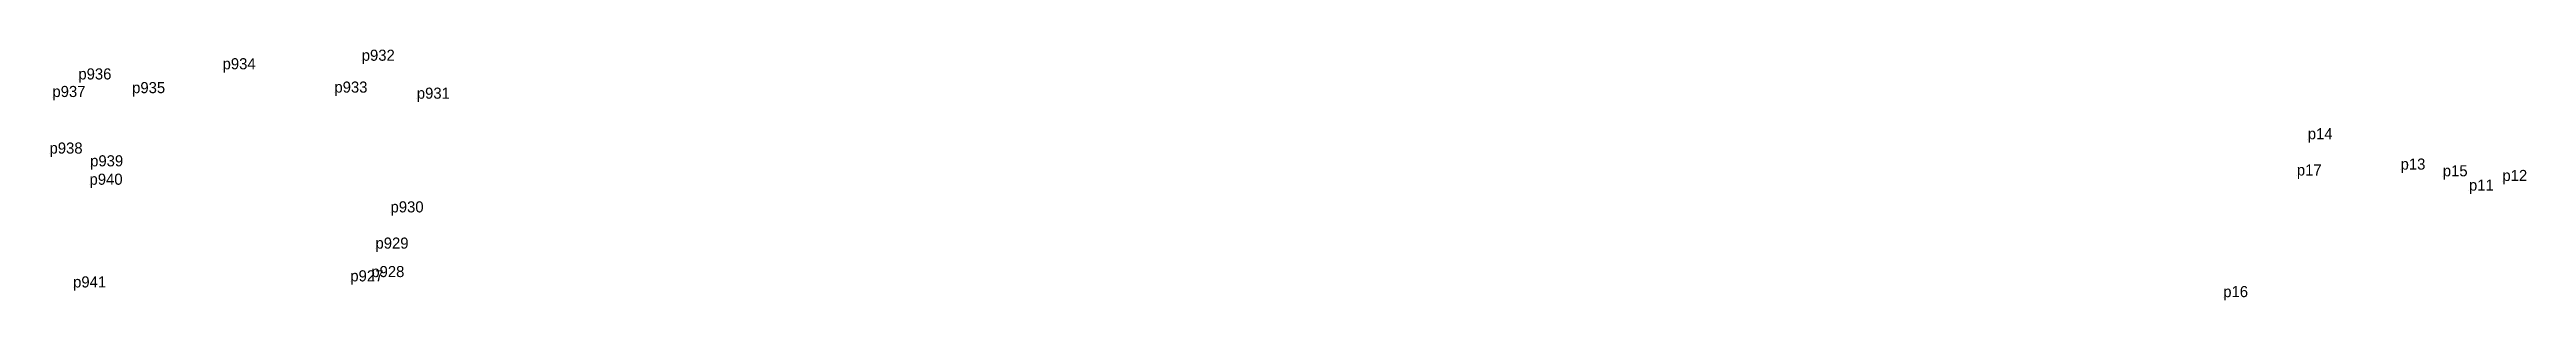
# Model space of a CAD drawing. Extents: x -2 to 54773767, y -1 to 183694297.
# Drawn here: x 545070.2 to 545471.7, y 1836142.6 to 1836183.3 of the extents above; entities that cross this region are included whole.
import ezdxf

# ---------------------------------------------------------------- set-up
doc = ezdxf.new("R2010")
doc.units = 0
doc.layers.add('Level 12', color=7, linetype='Continuous')
doc.layers.add('Level 7', color=7, linetype='Continuous')

msp = doc.modelspace()

# ---------------------------------------------------------------- texts
at = {"layer": 'Level 12'}
for s, p in [('p936', (545074.841, 1836178.408)), ('p934', (545098.22, 1836180.06)), ('p932', (545120.777, 1836181.441)), ('p937', (545070.633, 1836175.562)), ('p935', (545083.554, 1836176.186)), ('p933', (545116.349, 1836176.276)), ('p931', (545129.705, 1836175.288)), ('p938', (545070.164, 1836166.386)), ('p14', (545436.262, 1836168.711)), ('p939', (545076.747, 1836164.314)), ('p17', (545434.485, 1836162.827)), ('p13', (545451.304, 1836163.788)), ('p15', (545458.15, 1836162.702)), ('p940', (545076.649, 1836161.332)), ('p11', (545462.389, 1836160.371)), ('p12', (545467.813, 1836161.939)), ('p930', (545125.446, 1836156.848)), ('p929', (545123.006, 1836150.97)), ('p928', (545122.331, 1836146.351)), ('p941', (545073.984, 1836144.673)), ('p927', (545118.927, 1836145.658)), ('p16', (545422.557, 1836143.103))]:
    msp.add_text(s, height=1.8, dxfattribs=at).set_placement(p)

# ---------------------------------------------------------------- linework, layer by layer
at = {"layer": 'Level 7'}
for p, q in [((545120.777, 1836181.441), (545120.777, 1836181.441)), ((545074.841, 1836178.408), (545074.841, 1836178.408)), ((545083.554, 1836176.186), (545083.554, 1836176.186)), ((545098.22, 1836180.06), (545098.22, 1836180.06)), ((545116.349, 1836176.276), (545116.349, 1836176.276)), ((545070.633, 1836175.562), (545070.633, 1836175.562)), ((545129.705, 1836175.288), (545129.705, 1836175.288)), ((545436.262, 1836168.711), (545436.262, 1836168.711)), ((545070.164, 1836166.386), (545070.164, 1836166.386)), ((545076.747, 1836164.314), (545076.747, 1836164.314)), ((545076.649, 1836161.332), (545076.649, 1836161.332)), ((545434.485, 1836162.827), (545434.485, 1836162.827)), ((545451.304, 1836163.788), (545451.304, 1836163.788)), ((545458.15, 1836162.702), (545458.15, 1836162.702)), ((545462.389, 1836160.371), (545462.389, 1836160.371)), ((545467.813, 1836161.939), (545467.813, 1836161.939)), ((545125.446, 1836156.848), (545125.446, 1836156.848)), ((545123.006, 1836150.97), (545123.006, 1836150.97)), ((545073.984, 1836144.673), (545073.984, 1836144.673)), ((545118.927, 1836145.658), (545118.927, 1836145.658)), ((545122.331, 1836146.351), (545122.331, 1836146.351)), ((545422.557, 1836143.103), (545422.557, 1836143.103))]:
    msp.add_line(p, q, dxfattribs=at)

msp.set_redraw_order([(e.dxf.handle, doc.entitydb.next_handle()) for e in msp.query("TEXT MTEXT ATTDEF DIMENSION ARC_DIMENSION")])  # texts and dimensions are drawn at this point

doc.saveas('drawing.dxf')
